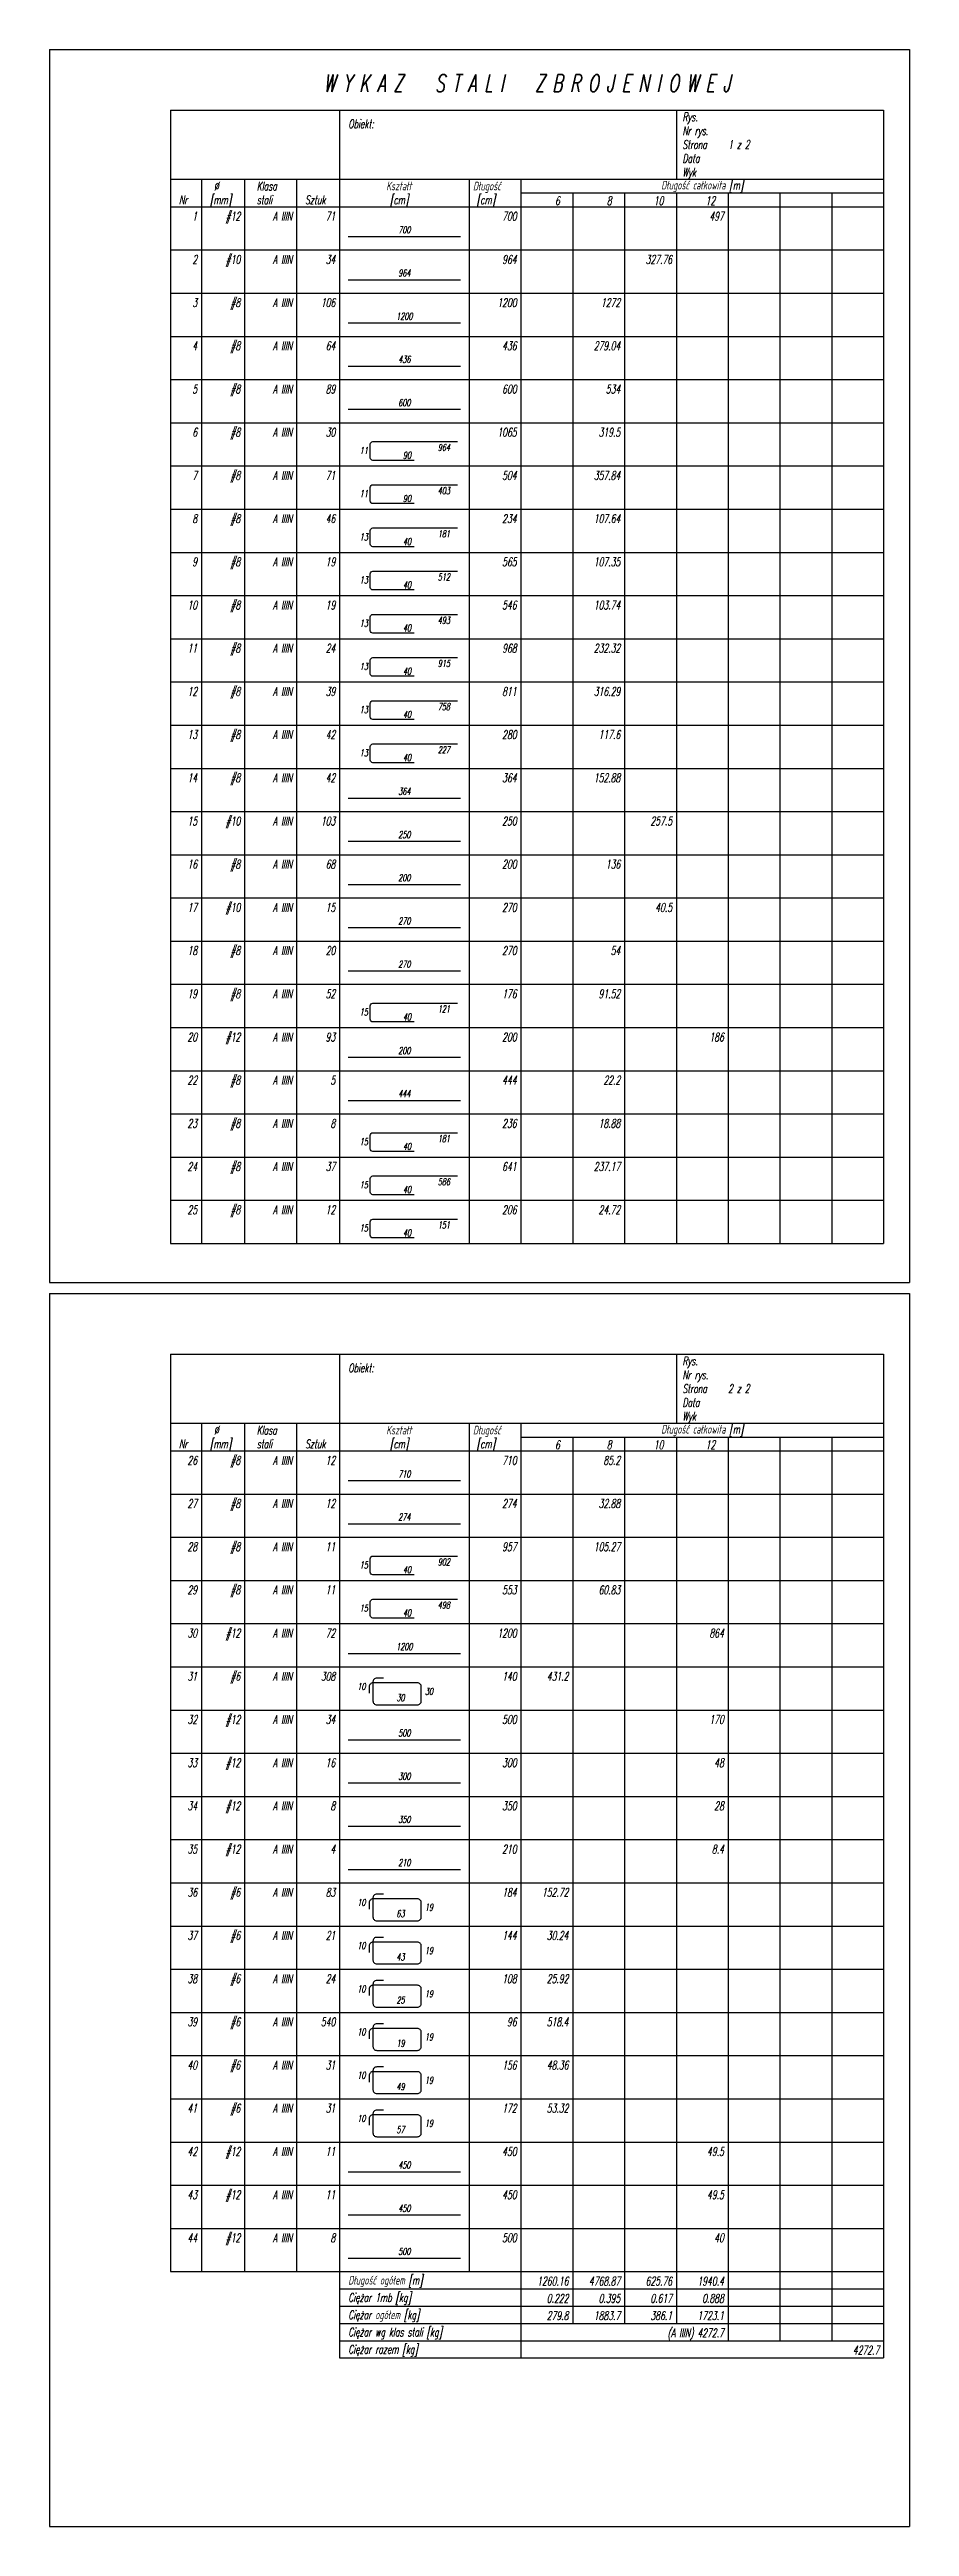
# Model space of a CAD drawing. Header units: millimetres. Extents: x -24587 to 37983, y -70862 to 338.
# Drawn here: x 34139 to 36131, y -66442 to -60708 of the extents above; entities that cross this region are included whole.
import ezdxf
from ezdxf.enums import TextEntityAlignment as Align

# ---------------------------------------------------------------- set-up
doc = ezdxf.new("R2010")
doc.units = ezdxf.units.MM
doc.header["$LTSCALE"] = 50
for name, color, linetype in [('ZBROJA_ZESTAWIENIE', 62, 'Continuous'), ('ZBROJA_ZESTAWIENIE1', 252, 'Continuous'), ('ZBROJA_ZESTAWIENIE2', 30, 'Continuous'), ('ZBROJA_ZESTAWIENIE3', 141, 'Continuous'), ('ZBROJA_ZESTAWIENIE4', 210, 'Continuous')]:
    doc.layers.add(name, color=color, linetype=linetype)
doc.styles.add('STYL_ZBROJA', font='romanszb.shx', dxfattribs={"width": 0.65, "oblique": 12})

# ---------------------------------------------------------------- blocks, each defined once
blk = doc.blocks.new('_zestawienie')
at = {"layer": 'ZBROJA_ZESTAWIENIE'}
for p, q in [((0, 0), (1652, 0)), ((392, 0), (392, -160)), ((1172, 0), (1172, -160)), ((1652, 0), (1652, -160)), ((0, -160), (1652, -160)), ((0, -160), (0, -192)), ((72, -160), (72, -192)), ((172, -160), (172, -192)), ((292, -160), (292, -192)), ((392, -160), (392, -192)), ((692, -160), (692, -192)), ((812, -160), (812, -192)), ((1652, -160), (1652, -224)), ((0, -192), (0, -224)), ((0, -224), (1652, -224)), ((0, -224), (0, -324)), ((72, -192), (72, -224)), ((72, -224), (72, -324)), ((172, -192), (172, -224)), ((172, -224), (172, -324)), ((292, -192), (292, -224)), ((292, -224), (292, -324)), ((392, -192), (392, -224)), ((392, -224), (392, -324)), ((692, -192), (692, -224)), ((692, -224), (692, -324)), ((812, -192), (812, -224)), ((812, -224), (812, -324)), ((932, -192), (932, -224)), ((932, -224), (932, -324)), ((1052, -192), (1052, -224)), ((1052, -224), (1052, -324)), ((1172, -192), (1172, -224)), ((1172, -224), (1172, -324)), ((1292, -192), (1292, -224)), ((1292, -224), (1292, -324)), ((1412, -192), (1412, -224)), ((1412, -224), (1412, -324)), ((1532, -192), (1532, -224)), ((1532, -224), (1532, -324)), ((1652, -192), (1652, -224)), ((1652, -224), (1652, -324)), ((0, -324), (0, -424)), ((72, -324), (72, -424)), ((172, -324), (172, -424)), ((292, -324), (292, -424)), ((392, -324), (392, -424)), ((692, -324), (692, -424)), ((812, -324), (812, -424)), ((932, -324), (932, -424)), ((1052, -324), (1052, -424)), ((1172, -324), (1172, -424)), ((1292, -324), (1292, -424)), ((1412, -324), (1412, -424)), ((1532, -324), (1532, -424)), ((1652, -324), (1652, -424)), ((0, -424), (0, -524)), ((72, -424), (72, -524)), ((172, -424), (172, -524)), ((292, -424), (292, -524)), ((392, -424), (392, -524)), ((692, -424), (692, -524)), ((812, -424), (812, -524)), ((932, -424), (932, -524)), ((1052, -424), (1052, -524)), ((1172, -424), (1172, -524)), ((1292, -424), (1292, -524)), ((1412, -424), (1412, -524)), ((1532, -424), (1532, -524)), ((1652, -424), (1652, -524)), ((0, -524), (0, -624)), ((72, -524), (72, -624)), ((172, -524), (172, -624)), ((292, -524), (292, -624)), ((392, -524), (392, -624)), ((692, -524), (692, -624)), ((812, -524), (812, -624)), ((932, -524), (932, -624)), ((1052, -524), (1052, -624)), ((1172, -524), (1172, -624)), ((1292, -524), (1292, -624)), ((1412, -524), (1412, -624)), ((1532, -524), (1532, -624)), ((1652, -524), (1652, -624)), ((0, -624), (0, -724)), ((72, -624), (72, -724)), ((172, -624), (172, -724)), ((292, -624), (292, -724)), ((392, -624), (392, -724)), ((692, -624), (692, -724)), ((812, -624), (812, -724)), ((932, -624), (932, -724)), ((1052, -624), (1052, -724)), ((1172, -624), (1172, -724)), ((1292, -624), (1292, -724)), ((1412, -624), (1412, -724)), ((1532, -624), (1532, -724)), ((1652, -624), (1652, -724)), ((0, -724), (0, -824)), ((72, -724), (72, -824)), ((172, -724), (172, -824)), ((292, -724), (292, -824)), ((392, -724), (392, -824)), ((692, -724), (692, -824)), ((812, -724), (812, -824)), ((932, -724), (932, -824)), ((1052, -724), (1052, -824)), ((1172, -724), (1172, -824)), ((1292, -724), (1292, -824)), ((1412, -724), (1412, -824)), ((1532, -724), (1532, -824)), ((1652, -724), (1652, -824)), ((0, -824), (0, -924)), ((72, -824), (72, -924)), ((172, -824), (172, -924)), ((292, -824), (292, -924)), ((392, -824), (392, -924)), ((692, -824), (692, -924)), ((812, -824), (812, -924)), ((932, -824), (932, -924)), ((1052, -824), (1052, -924)), ((1172, -824), (1172, -924)), ((1292, -824), (1292, -924)), ((1412, -824), (1412, -924)), ((1532, -824), (1532, -924)), ((1652, -824), (1652, -924)), ((0, -924), (0, -1024)), ((72, -924), (72, -1024)), ((172, -924), (172, -1024)), ((292, -924), (292, -1024)), ((392, -924), (392, -1024)), ((692, -924), (692, -1024)), ((812, -924), (812, -1024)), ((932, -924), (932, -1024)), ((1052, -924), (1052, -1024)), ((1172, -924), (1172, -1024)), ((1292, -924), (1292, -1024)), ((1412, -924), (1412, -1024)), ((1532, -924), (1532, -1024)), ((1652, -924), (1652, -1024)), ((0, -1024), (0, -1124)), ((72, -1024), (72, -1124)), ((172, -1024), (172, -1124)), ((292, -1024), (292, -1124)), ((392, -1024), (392, -1124)), ((692, -1024), (692, -1124)), ((812, -1024), (812, -1124)), ((932, -1024), (932, -1124)), ((1052, -1024), (1052, -1124)), ((1172, -1024), (1172, -1124)), ((1292, -1024), (1292, -1124)), ((1412, -1024), (1412, -1124)), ((1532, -1024), (1532, -1124)), ((1652, -1024), (1652, -1124)), ((0, -1124), (0, -1224)), ((72, -1124), (72, -1224)), ((172, -1124), (172, -1224)), ((292, -1124), (292, -1224)), ((392, -1124), (392, -1224)), ((692, -1124), (692, -1224)), ((812, -1124), (812, -1224)), ((932, -1124), (932, -1224)), ((1052, -1124), (1052, -1224)), ((1172, -1124), (1172, -1224)), ((1292, -1124), (1292, -1224)), ((1412, -1124), (1412, -1224)), ((1532, -1124), (1532, -1224)), ((1652, -1124), (1652, -1224)), ((0, -1224), (0, -1324)), ((72, -1224), (72, -1324)), ((172, -1224), (172, -1324)), ((292, -1224), (292, -1324)), ((392, -1224), (392, -1324)), ((692, -1224), (692, -1324)), ((812, -1224), (812, -1324)), ((932, -1224), (932, -1324)), ((1052, -1224), (1052, -1324)), ((1172, -1224), (1172, -1324)), ((1292, -1224), (1292, -1324)), ((1412, -1224), (1412, -1324)), ((1532, -1224), (1532, -1324)), ((1652, -1224), (1652, -1324)), ((0, -1324), (0, -1424)), ((72, -1324), (72, -1424)), ((172, -1324), (172, -1424)), ((292, -1324), (292, -1424)), ((392, -1324), (392, -1424)), ((692, -1324), (692, -1424)), ((812, -1324), (812, -1424)), ((932, -1324), (932, -1424)), ((1052, -1324), (1052, -1424)), ((1172, -1324), (1172, -1424)), ((1292, -1324), (1292, -1424)), ((1412, -1324), (1412, -1424)), ((1532, -1324), (1532, -1424)), ((1652, -1324), (1652, -1424)), ((0, -1424), (0, -1524)), ((72, -1424), (72, -1524)), ((172, -1424), (172, -1524)), ((292, -1424), (292, -1524)), ((392, -1424), (392, -1524)), ((692, -1424), (692, -1524)), ((812, -1424), (812, -1524)), ((932, -1424), (932, -1524)), ((1052, -1424), (1052, -1524)), ((1172, -1424), (1172, -1524)), ((1292, -1424), (1292, -1524)), ((1412, -1424), (1412, -1524)), ((1532, -1424), (1532, -1524)), ((1652, -1424), (1652, -1524)), ((0, -1524), (0, -1624)), ((72, -1524), (72, -1624)), ((172, -1524), (172, -1624)), ((292, -1524), (292, -1624)), ((392, -1524), (392, -1624)), ((692, -1524), (692, -1624)), ((812, -1524), (812, -1624)), ((932, -1524), (932, -1624)), ((1052, -1524), (1052, -1624)), ((1172, -1524), (1172, -1624)), ((1292, -1524), (1292, -1624)), ((1412, -1524), (1412, -1624)), ((1532, -1524), (1532, -1624)), ((1652, -1524), (1652, -1624)), ((0, -1624), (0, -1724)), ((72, -1624), (72, -1724)), ((172, -1624), (172, -1724)), ((292, -1624), (292, -1724)), ((392, -1624), (392, -1724)), ((692, -1624), (692, -1724)), ((812, -1624), (812, -1724)), ((932, -1624), (932, -1724)), ((1052, -1624), (1052, -1724)), ((1172, -1624), (1172, -1724)), ((1292, -1624), (1292, -1724)), ((1412, -1624), (1412, -1724)), ((1532, -1624), (1532, -1724)), ((1652, -1624), (1652, -1724)), ((0, -1724), (0, -1824)), ((72, -1724), (72, -1824)), ((172, -1724), (172, -1824)), ((292, -1724), (292, -1824)), ((392, -1724), (392, -1824)), ((692, -1724), (692, -1824)), ((812, -1724), (812, -1824)), ((932, -1724), (932, -1824)), ((1052, -1724), (1052, -1824)), ((1172, -1724), (1172, -1824)), ((1292, -1724), (1292, -1824)), ((1412, -1724), (1412, -1824)), ((1532, -1724), (1532, -1824)), ((1652, -1724), (1652, -1824)), ((0, -1824), (0, -1924)), ((72, -1824), (72, -1924)), ((172, -1824), (172, -1924)), ((292, -1824), (292, -1924)), ((392, -1824), (392, -1924)), ((692, -1824), (692, -1924)), ((812, -1824), (812, -1924)), ((932, -1824), (932, -1924)), ((1052, -1824), (1052, -1924)), ((1172, -1824), (1172, -1924)), ((1292, -1824), (1292, -1924)), ((1412, -1824), (1412, -1924)), ((1532, -1824), (1532, -1924)), ((1652, -1824), (1652, -1924)), ((0, -1924), (0, -2024)), ((72, -1924), (72, -2024)), ((172, -1924), (172, -2024)), ((292, -1924), (292, -2024)), ((392, -1924), (392, -2024)), ((692, -1924), (692, -2024)), ((812, -1924), (812, -2024)), ((932, -1924), (932, -2024)), ((1052, -1924), (1052, -2024)), ((1172, -1924), (1172, -2024)), ((1292, -1924), (1292, -2024)), ((1412, -1924), (1412, -2024)), ((1532, -1924), (1532, -2024)), ((1652, -1924), (1652, -2024)), ((0, -2024), (0, -2124)), ((72, -2024), (72, -2124)), ((172, -2024), (172, -2124)), ((292, -2024), (292, -2124)), ((392, -2024), (392, -2124)), ((692, -2024), (692, -2124)), ((812, -2024), (812, -2124)), ((932, -2024), (932, -2124)), ((1052, -2024), (1052, -2124)), ((1172, -2024), (1172, -2124)), ((1292, -2024), (1292, -2124)), ((1412, -2024), (1412, -2124)), ((1532, -2024), (1532, -2124)), ((1652, -2024), (1652, -2124)), ((0, -2124), (0, -2224)), ((72, -2124), (72, -2224)), ((172, -2124), (172, -2224)), ((292, -2124), (292, -2224)), ((392, -2124), (392, -2224)), ((692, -2124), (692, -2224)), ((812, -2124), (812, -2224)), ((932, -2124), (932, -2224)), ((1052, -2124), (1052, -2224)), ((1172, -2124), (1172, -2224)), ((1292, -2124), (1292, -2224)), ((1412, -2124), (1412, -2224)), ((1532, -2124), (1532, -2224)), ((1652, -2124), (1652, -2224)), ((0, -2224), (0, -2324)), ((72, -2224), (72, -2324)), ((172, -2224), (172, -2324)), ((292, -2224), (292, -2324)), ((392, -2224), (392, -2324)), ((692, -2224), (692, -2324)), ((812, -2224), (812, -2324)), ((932, -2224), (932, -2324)), ((1052, -2224), (1052, -2324)), ((1172, -2224), (1172, -2324)), ((1292, -2224), (1292, -2324)), ((1412, -2224), (1412, -2324)), ((1532, -2224), (1532, -2324)), ((1652, -2224), (1652, -2324)), ((0, -2324), (0, -2424)), ((72, -2324), (72, -2424)), ((172, -2324), (172, -2424)), ((292, -2324), (292, -2424)), ((392, -2324), (392, -2424)), ((692, -2324), (692, -2424)), ((812, -2324), (812, -2424)), ((932, -2324), (932, -2424)), ((1052, -2324), (1052, -2424)), ((1172, -2324), (1172, -2424)), ((1292, -2324), (1292, -2424)), ((1412, -2324), (1412, -2424)), ((1532, -2324), (1532, -2424)), ((1652, -2324), (1652, -2424)), ((0, -2424), (0, -2524)), ((72, -2424), (72, -2524)), ((172, -2424), (172, -2524)), ((292, -2424), (292, -2524)), ((392, -2424), (392, -2524)), ((692, -2424), (692, -2524)), ((812, -2424), (812, -2524)), ((932, -2424), (932, -2524)), ((1052, -2424), (1052, -2524)), ((1172, -2424), (1172, -2524)), ((1292, -2424), (1292, -2524)), ((1412, -2424), (1412, -2524)), ((1532, -2424), (1532, -2524)), ((1652, -2424), (1652, -2524)), ((0, -2524), (0, -2624)), ((72, -2524), (72, -2624)), ((172, -2524), (172, -2624)), ((292, -2524), (292, -2624)), ((392, -2524), (392, -2624)), ((692, -2524), (692, -2624)), ((812, -2524), (812, -2624)), ((932, -2524), (932, -2624)), ((1052, -2524), (1052, -2624)), ((1172, -2524), (1172, -2624)), ((1292, -2524), (1292, -2624)), ((1412, -2524), (1412, -2624)), ((1532, -2524), (1532, -2624)), ((1652, -2524), (1652, -2624)), ((0, -2624), (1652, -2624)), ((0, -2880), (1652, -2880)), ((392, -2880), (392, -3040)), ((1172, -2880), (1172, -3040)), ((1652, -2880), (1652, -3040)), ((0, -3040), (1652, -3040)), ((0, -3040), (0, -3072)), ((0, -3072), (0, -3104)), ((72, -3040), (72, -3072)), ((72, -3072), (72, -3104)), ((172, -3040), (172, -3072)), ((172, -3072), (172, -3104)), ((292, -3040), (292, -3072)), ((292, -3072), (292, -3104)), ((392, -3040), (392, -3072)), ((392, -3072), (392, -3104)), ((692, -3040), (692, -3072)), ((692, -3072), (692, -3104)), ((812, -3040), (812, -3072)), ((812, -3072), (812, -3104)), ((932, -3072), (932, -3104)), ((1052, -3072), (1052, -3104)), ((1172, -3072), (1172, -3104)), ((1292, -3072), (1292, -3104)), ((1412, -3072), (1412, -3104)), ((1532, -3072), (1532, -3104)), ((1652, -3040), (1652, -3104)), ((1652, -3072), (1652, -3104)), ((0, -3104), (1652, -3104)), ((0, -3104), (0, -3204)), ((72, -3104), (72, -3204)), ((172, -3104), (172, -3204)), ((292, -3104), (292, -3204)), ((392, -3104), (392, -3204)), ((692, -3104), (692, -3204)), ((812, -3104), (812, -3204)), ((932, -3104), (932, -3204)), ((1052, -3104), (1052, -3204)), ((1172, -3104), (1172, -3204)), ((1292, -3104), (1292, -3204)), ((1412, -3104), (1412, -3204)), ((1532, -3104), (1532, -3204)), ((1652, -3104), (1652, -3204)), ((0, -3204), (0, -3304)), ((72, -3204), (72, -3304)), ((172, -3204), (172, -3304)), ((292, -3204), (292, -3304)), ((392, -3204), (392, -3304)), ((692, -3204), (692, -3304)), ((812, -3204), (812, -3304)), ((932, -3204), (932, -3304)), ((1052, -3204), (1052, -3304)), ((1172, -3204), (1172, -3304)), ((1292, -3204), (1292, -3304)), ((1412, -3204), (1412, -3304)), ((1532, -3204), (1532, -3304)), ((1652, -3204), (1652, -3304)), ((0, -3304), (0, -3404)), ((72, -3304), (72, -3404)), ((172, -3304), (172, -3404)), ((292, -3304), (292, -3404)), ((392, -3304), (392, -3404)), ((692, -3304), (692, -3404)), ((812, -3304), (812, -3404)), ((932, -3304), (932, -3404)), ((1052, -3304), (1052, -3404)), ((1172, -3304), (1172, -3404)), ((1292, -3304), (1292, -3404)), ((1412, -3304), (1412, -3404)), ((1532, -3304), (1532, -3404)), ((1652, -3304), (1652, -3404)), ((0, -3404), (0, -3504)), ((72, -3404), (72, -3504)), ((172, -3404), (172, -3504)), ((292, -3404), (292, -3504)), ((392, -3404), (392, -3504)), ((692, -3404), (692, -3504)), ((812, -3404), (812, -3504)), ((932, -3404), (932, -3504)), ((1052, -3404), (1052, -3504)), ((1172, -3404), (1172, -3504)), ((1292, -3404), (1292, -3504)), ((1412, -3404), (1412, -3504)), ((1532, -3404), (1532, -3504)), ((1652, -3404), (1652, -3504)), ((0, -3504), (0, -3604)), ((72, -3504), (72, -3604)), ((172, -3504), (172, -3604)), ((292, -3504), (292, -3604)), ((392, -3504), (392, -3604)), ((692, -3504), (692, -3604)), ((812, -3504), (812, -3604)), ((932, -3504), (932, -3604)), ((1052, -3504), (1052, -3604)), ((1172, -3504), (1172, -3604)), ((1292, -3504), (1292, -3604)), ((1412, -3504), (1412, -3604)), ((1532, -3504), (1532, -3604)), ((1652, -3504), (1652, -3604)), ((0, -3604), (0, -3704)), ((72, -3604), (72, -3704)), ((172, -3604), (172, -3704)), ((292, -3604), (292, -3704)), ((392, -3604), (392, -3704)), ((692, -3604), (692, -3704)), ((812, -3604), (812, -3704)), ((932, -3604), (932, -3704)), ((1052, -3604), (1052, -3704)), ((1172, -3604), (1172, -3704)), ((1292, -3604), (1292, -3704)), ((1412, -3604), (1412, -3704)), ((1532, -3604), (1532, -3704)), ((1652, -3604), (1652, -3704)), ((0, -3704), (0, -3804)), ((72, -3704), (72, -3804)), ((172, -3704), (172, -3804)), ((292, -3704), (292, -3804)), ((392, -3704), (392, -3804)), ((692, -3704), (692, -3804)), ((812, -3704), (812, -3804)), ((932, -3704), (932, -3804)), ((1052, -3704), (1052, -3804)), ((1172, -3704), (1172, -3804)), ((1292, -3704), (1292, -3804)), ((1412, -3704), (1412, -3804)), ((1532, -3704), (1532, -3804)), ((1652, -3704), (1652, -3804)), ((0, -3804), (0, -3904)), ((72, -3804), (72, -3904)), ((172, -3804), (172, -3904)), ((292, -3804), (292, -3904)), ((392, -3804), (392, -3904)), ((692, -3804), (692, -3904)), ((812, -3804), (812, -3904)), ((932, -3804), (932, -3904)), ((1052, -3804), (1052, -3904)), ((1172, -3804), (1172, -3904)), ((1292, -3804), (1292, -3904)), ((1412, -3804), (1412, -3904)), ((1532, -3804), (1532, -3904)), ((1652, -3804), (1652, -3904)), ((0, -3904), (0, -4004)), ((72, -3904), (72, -4004)), ((172, -3904), (172, -4004)), ((292, -3904), (292, -4004)), ((392, -3904), (392, -4004)), ((692, -3904), (692, -4004)), ((812, -3904), (812, -4004)), ((932, -3904), (932, -4004)), ((1052, -3904), (1052, -4004)), ((1172, -3904), (1172, -4004)), ((1292, -3904), (1292, -4004)), ((1412, -3904), (1412, -4004)), ((1532, -3904), (1532, -4004)), ((1652, -3904), (1652, -4004)), ((0, -4004), (0, -4104)), ((72, -4004), (72, -4104)), ((172, -4004), (172, -4104)), ((292, -4004), (292, -4104)), ((392, -4004), (392, -4104)), ((692, -4004), (692, -4104)), ((812, -4004), (812, -4104)), ((932, -4004), (932, -4104)), ((1052, -4004), (1052, -4104)), ((1172, -4004), (1172, -4104)), ((1292, -4004), (1292, -4104)), ((1412, -4004), (1412, -4104)), ((1532, -4004), (1532, -4104)), ((1652, -4004), (1652, -4104)), ((0, -4104), (0, -4204)), ((72, -4104), (72, -4204)), ((172, -4104), (172, -4204)), ((292, -4104), (292, -4204)), ((392, -4104), (392, -4204)), ((692, -4104), (692, -4204)), ((812, -4104), (812, -4204)), ((932, -4104), (932, -4204)), ((1052, -4104), (1052, -4204)), ((1172, -4104), (1172, -4204)), ((1292, -4104), (1292, -4204)), ((1412, -4104), (1412, -4204)), ((1532, -4104), (1532, -4204)), ((1652, -4104), (1652, -4204)), ((0, -4204), (0, -4304)), ((72, -4204), (72, -4304)), ((172, -4204), (172, -4304)), ((292, -4204), (292, -4304)), ((392, -4204), (392, -4304)), ((692, -4204), (692, -4304)), ((812, -4204), (812, -4304)), ((932, -4204), (932, -4304)), ((1052, -4204), (1052, -4304)), ((1172, -4204), (1172, -4304)), ((1292, -4204), (1292, -4304)), ((1412, -4204), (1412, -4304)), ((1532, -4204), (1532, -4304)), ((1652, -4204), (1652, -4304)), ((0, -4304), (0, -4404)), ((72, -4304), (72, -4404)), ((172, -4304), (172, -4404)), ((292, -4304), (292, -4404)), ((392, -4304), (392, -4404)), ((692, -4304), (692, -4404)), ((812, -4304), (812, -4404)), ((932, -4304), (932, -4404)), ((1052, -4304), (1052, -4404)), ((1172, -4304), (1172, -4404)), ((1292, -4304), (1292, -4404)), ((1412, -4304), (1412, -4404)), ((1532, -4304), (1532, -4404)), ((1652, -4304), (1652, -4404)), ((0, -4404), (0, -4504)), ((72, -4404), (72, -4504)), ((172, -4404), (172, -4504)), ((292, -4404), (292, -4504)), ((392, -4404), (392, -4504)), ((692, -4404), (692, -4504)), ((812, -4404), (812, -4504)), ((932, -4404), (932, -4504)), ((1052, -4404), (1052, -4504)), ((1172, -4404), (1172, -4504)), ((1292, -4404), (1292, -4504)), ((1412, -4404), (1412, -4504)), ((1532, -4404), (1532, -4504)), ((1652, -4404), (1652, -4504)), ((0, -4504), (0, -4604)), ((72, -4504), (72, -4604)), ((172, -4504), (172, -4604)), ((292, -4504), (292, -4604)), ((392, -4504), (392, -4604)), ((692, -4504), (692, -4604)), ((812, -4504), (812, -4604)), ((932, -4504), (932, -4604)), ((1052, -4504), (1052, -4604)), ((1172, -4504), (1172, -4604)), ((1292, -4504), (1292, -4604)), ((1412, -4504), (1412, -4604)), ((1532, -4504), (1532, -4604)), ((1652, -4504), (1652, -4604)), ((0, -4604), (0, -4704)), ((72, -4604), (72, -4704)), ((172, -4604), (172, -4704)), ((292, -4604), (292, -4704)), ((392, -4604), (392, -4704)), ((692, -4604), (692, -4704)), ((812, -4604), (812, -4704)), ((932, -4604), (932, -4704)), ((1052, -4604), (1052, -4704)), ((1172, -4604), (1172, -4704)), ((1292, -4604), (1292, -4704)), ((1412, -4604), (1412, -4704)), ((1532, -4604), (1532, -4704)), ((1652, -4604), (1652, -4704)), ((0, -4704), (0, -4804)), ((72, -4704), (72, -4804)), ((172, -4704), (172, -4804)), ((292, -4704), (292, -4804)), ((392, -4704), (392, -4804)), ((692, -4704), (692, -4804)), ((812, -4704), (812, -4804)), ((932, -4704), (932, -4804)), ((1052, -4704), (1052, -4804)), ((1172, -4704), (1172, -4804)), ((1292, -4704), (1292, -4804)), ((1412, -4704), (1412, -4804)), ((1532, -4704), (1532, -4804)), ((1652, -4704), (1652, -4804)), ((0, -4804), (0, -4904)), ((72, -4804), (72, -4904)), ((172, -4804), (172, -4904)), ((292, -4804), (292, -4904)), ((392, -4804), (392, -4904)), ((692, -4804), (692, -4904)), ((812, -4804), (812, -4904)), ((932, -4804), (932, -4904)), ((1052, -4804), (1052, -4904)), ((1172, -4804), (1172, -4904)), ((1292, -4804), (1292, -4904)), ((1412, -4804), (1412, -4904)), ((1532, -4804), (1532, -4904)), ((1652, -4804), (1652, -4904)), ((0, -4904), (0, -5004)), ((72, -4904), (72, -5004)), ((172, -4904), (172, -5004)), ((292, -4904), (292, -5004)), ((392, -4904), (392, -5004)), ((692, -4904), (692, -5004)), ((812, -4904), (812, -5004)), ((932, -4904), (932, -5004)), ((1052, -4904), (1052, -5004)), ((1172, -4904), (1172, -5004)), ((1292, -4904), (1292, -5004)), ((1412, -4904), (1412, -5004)), ((1532, -4904), (1532, -5004)), ((1652, -4904), (1652, -5004)), ((0, -5004), (1652, -5004)), ((392, -5004), (392, -5204)), ((812, -5004), (812, -5204)), ((932, -5004), (932, -5124)), ((1052, -5004), (1052, -5124)), ((1172, -5004), (1172, -5124)), ((1292, -5004), (1292, -5124)), ((1412, -5004), (1412, -5164)), ((1532, -5004), (1532, -5164)), ((1652, -5004), (1652, -5164)), ((1652, -5004), (1652, -5164)), ((1292, -5124), (1292, -5164)), ((392, -5204), (1652, -5204)), ((1652, -5164), (1652, -5204))]:
    blk.add_line(p, q, dxfattribs=at)
at = {"layer": 'ZBROJA_ZESTAWIENIE1'}
for p, q in [((-280, 140), (1712, 140)), ((-280, 140), (-280, -2714)), ((1712, 140), (1712, -2714)), ((812, -192), (1652, -192)), ((0, -324), (1652, -324)), ((0, -424), (1652, -424)), ((0, -524), (1652, -524)), ((0, -624), (1652, -624)), ((0, -724), (1652, -724)), ((0, -824), (1652, -824)), ((0, -924), (1652, -924)), ((0, -1024), (1652, -1024)), ((0, -1124), (1652, -1124)), ((0, -1224), (1652, -1224)), ((0, -1324), (1652, -1324)), ((0, -1424), (1652, -1424)), ((0, -1524), (1652, -1524)), ((0, -1624), (1652, -1624)), ((0, -1724), (1652, -1724)), ((0, -1824), (1652, -1824)), ((0, -1924), (1652, -1924)), ((0, -2024), (1652, -2024)), ((0, -2124), (1652, -2124)), ((0, -2224), (1652, -2224)), ((0, -2324), (1652, -2324)), ((0, -2424), (1652, -2424)), ((0, -2524), (1652, -2524)), ((-280, -2714), (1712, -2714)), ((-280, -2740), (1712, -2740)), ((-280, -2740), (-280, -5594)), ((1712, -2740), (1712, -5594)), ((812, -3072), (1652, -3072)), ((0, -3204), (1652, -3204)), ((0, -3304), (1652, -3304)), ((0, -3404), (1652, -3404)), ((0, -3504), (1652, -3504)), ((0, -3604), (1652, -3604)), ((0, -3704), (1652, -3704)), ((0, -3804), (1652, -3804)), ((0, -3904), (1652, -3904)), ((0, -4004), (1652, -4004)), ((0, -4104), (1652, -4104)), ((0, -4204), (1652, -4204)), ((0, -4304), (1652, -4304)), ((0, -4404), (1652, -4404)), ((0, -4504), (1652, -4504)), ((0, -4604), (1652, -4604)), ((0, -4704), (1652, -4704)), ((0, -4804), (1652, -4804)), ((0, -4904), (1652, -4904)), ((392, -5044), (1652, -5044)), ((392, -5084), (1652, -5084)), ((392, -5124), (1652, -5124)), ((392, -5164), (1652, -5164)), ((-280, -5594), (1712, -5594))]:
    blk.add_line(p, q, dxfattribs=at)
at = {"layer": 'ZBROJA_ZESTAWIENIE2'}
for p, q in [((0, 0), (0, -160)), ((0, -2880), (0, -3040))]:
    blk.add_line(p, q, dxfattribs=at)
at = {"layer": 'ZBROJA_ZESTAWIENIE3'}
for points in [[(412, -292.8), (672, -292.8)], [(412, -392.8), (672, -392.8)], [(412, -492.8), (672, -492.8)], [(412, -592.8), (672, -592.8)], [(412, -692.8), (672, -692.8)], [(412, -1592.8), (672, -1592.8)], [(412, -1692.8), (672, -1692.8)], [(412, -1792.8), (672, -1792.8)], [(412, -1892.8), (672, -1892.8)], [(412, -1992.8), (672, -1992.8)], [(412, -2192.8), (672, -2192.8)], [(412, -2292.8), (672, -2292.8)], [(412, -3172.8), (672, -3172.8)], [(412, -3272.8), (672, -3272.8)], [(412, -3572.8), (672, -3572.8)], [(412, -3772.8), (672, -3772.8)], [(412, -3872.8), (672, -3872.8)], [(412, -3972.8), (672, -3972.8)], [(412, -4072.8), (672, -4072.8)], [(412, -4772.8), (672, -4772.8)], [(412, -4872.8), (672, -4872.8)], [(412, -4972.8), (672, -4972.8)]]:
    blk.add_lwpolyline(points, dxfattribs=at)
for points in [[(564.8, -811), (469, -811, -0.414214), (463, -805), (463, -773.6, -0.414214), (469, -767.6), (665.4, -767.6)], [(564.8, -911), (469, -911, -0.414214), (463, -905), (463, -873.6, -0.414214), (469, -867.6), (665.4, -867.6)], [(564.8, -1011), (469, -1011, -0.414214), (463, -1005), (463, -973.6, -0.414214), (469, -967.6), (665.4, -967.6)], [(564.8, -1111), (469, -1111, -0.414214), (463, -1105), (463, -1073.6, -0.414214), (469, -1067.6), (665.4, -1067.6)], [(564.8, -1211), (469, -1211, -0.414214), (463, -1205), (463, -1173.6, -0.414214), (469, -1167.6), (665.4, -1167.6)], [(564.8, -1311), (469, -1311, -0.414214), (463, -1305), (463, -1273.6, -0.414214), (469, -1267.6), (665.4, -1267.6)], [(564.8, -1411), (469, -1411, -0.414214), (463, -1405), (463, -1373.6, -0.414214), (469, -1367.6), (665.4, -1367.6)], [(564.8, -1511), (469, -1511, -0.414214), (463, -1505), (463, -1473.6, -0.414214), (469, -1467.6), (665.4, -1467.6)], [(564.8, -2111), (469, -2111, -0.414214), (463, -2105), (463, -2073.6, -0.414214), (469, -2067.6), (665.4, -2067.6)], [(564.8, -2411), (469, -2411, -0.414214), (463, -2405), (463, -2373.6, -0.414214), (469, -2367.6), (665.4, -2367.6)], [(564.8, -2511), (469, -2511, -0.414214), (463, -2505), (463, -2473.6, -0.414214), (469, -2467.6), (665.4, -2467.6)], [(564.8, -2611), (469, -2611, -0.414214), (463, -2605), (463, -2573.6, -0.414214), (469, -2567.6), (665.4, -2567.6)], [(564.8, -3391), (469, -3391, -0.414214), (463, -3385), (463, -3353.6, -0.414214), (469, -3347.6), (665.4, -3347.6)], [(564.8, -3491), (469, -3491, -0.414214), (463, -3485), (463, -3453.6, -0.414214), (469, -3447.6), (665.4, -3447.6)], [(493.4, -3630.2), (478, -3630.2, 0.414214), (469.2, -3639), (469.2, -3683, 0.414214), (478, -3691.8), (572.4, -3691.8, 0.414214), (581.2, -3683), (581.2, -3650, 0.414214), (572.4, -3641.2), (469.4, -3641.2, 0.414214), (460.6, -3650), (460.6, -3665.2)], [(493.4, -4130.2), (478, -4130.2, 0.414214), (469.2, -4139), (469.2, -4183, 0.414214), (478, -4191.8), (572.4, -4191.8, 0.414214), (581.2, -4183), (581.2, -4150, 0.414214), (572.4, -4141.2), (469.4, -4141.2, 0.414214), (460.6, -4150), (460.6, -4165.2)], [(493.4, -4230.2), (478, -4230.2, 0.414214), (469.2, -4239), (469.2, -4283, 0.414214), (478, -4291.8), (572.4, -4291.8, 0.414214), (581.2, -4283), (581.2, -4250, 0.414214), (572.4, -4241.2), (469.4, -4241.2, 0.414214), (460.6, -4250), (460.6, -4265.2)], [(493.4, -4330.2), (478, -4330.2, 0.414214), (469.2, -4339), (469.2, -4383, 0.414214), (478, -4391.8), (572.4, -4391.8, 0.414214), (581.2, -4383), (581.2, -4350, 0.414214), (572.4, -4341.2), (469.4, -4341.2, 0.414214), (460.6, -4350), (460.6, -4365.2)], [(493.4, -4430.2), (478, -4430.2, 0.414214), (469.2, -4439), (469.2, -4483, 0.414214), (478, -4491.8), (572.4, -4491.8, 0.414214), (581.2, -4483), (581.2, -4450, 0.414214), (572.4, -4441.2), (469.4, -4441.2, 0.414214), (460.6, -4450), (460.6, -4465.2)], [(493.4, -4530.2), (478, -4530.2, 0.414214), (469.2, -4539), (469.2, -4583, 0.414214), (478, -4591.8), (572.4, -4591.8, 0.414214), (581.2, -4583), (581.2, -4550, 0.414214), (572.4, -4541.2), (469.4, -4541.2, 0.414214), (460.6, -4550), (460.6, -4565.2)], [(493.4, -4630.2), (478, -4630.2, 0.414214), (469.2, -4639), (469.2, -4683, 0.414214), (478, -4691.8), (572.4, -4691.8, 0.414214), (581.2, -4683), (581.2, -4650, 0.414214), (572.4, -4641.2), (469.4, -4641.2, 0.414214), (460.6, -4650), (460.6, -4665.2)]]:
    blk.add_lwpolyline(points, format="xyb", dxfattribs=at)
at = {"layer": 'ZBROJA_ZESTAWIENIE2', "style": 'STYL_ZBROJA', "oblique": 12, "width": 0.65}
for s, p in [('Obiekt:', (412, -48)), ('Rys. ', (1186, -32)), ('Nr rys. ', (1186, -64)), ('Data ', (1186, -128)), ('Strona ', (1186, -96)), ('1 z 2', (1292, -96)), (' %%c', (92, -192)), ('Klasa', (200, -192)), ('Kształt', (500, -192)), (' Długość', (692, -192)), ('Wyk ', (1186, -160)), ('Nr', (20, -224)), ('[mm]', (92, -224)), ('stali', (200, -224)), ('Sztuk', (312, -224)), (' [cm]', (500, -224)), ('  [cm]', (692, -224)), ('Obiekt:', (412, -2928)), ('Rys. ', (1186, -2912)), ('Nr rys. ', (1186, -2944)), ('Strona ', (1186, -2976)), ('2 z 2', (1292, -2976)), ('Data ', (1186, -3008)), ('Wyk ', (1186, -3040)), ('Nr', (20, -3104)), ('[mm]', (92, -3104)), (' %%c', (92, -3072)), ('Klasa', (200, -3072)), ('stali', (200, -3104)), ('Sztuk', (312, -3104)), ('Kształt', (500, -3072)), (' [cm]', (500, -3104)), (' Długość', (692, -3072)), ('  [cm]', (692, -3104)), ('Długość ogółem [m]', (412, -5040)), ('Ciężar 1mb [kg]', (412, -5080)), ('Ciężar ogółem [kg]', (412, -5120)), ('Ciężar wg klas stali [kg]', (412, -5160)), ('Ciężar razem [kg]', (412, -5200))]:
    blk.add_text(s, height=20, dxfattribs=at).set_placement(p, align=Align.BOTTOM_LEFT)
for s, height, p in [('Długość całkowita [m]', 20, (1232, -184)), ('Długość całkowita [m]', 20, (1232, -3064)), ('30', 16, (533, -3683.6)), ('63', 16, (533, -4183.6)), ('43', 16, (533, -4283.6)), ('25', 16, (533, -4383.6)), ('19', 16, (533, -4483.6)), ('49', 16, (533, -4583.6)), ('57', 16, (533, -4683.6))]:
    blk.add_text(s, height=height, dxfattribs=at).set_placement(p, align=Align.CENTER)
for s, p in [('6', (902, -220)), ('8', (1022, -220)), ('10', (1142, -220)), ('12', (1262, -220)), ('1', (62, -256)), ('#12', (162, -256)), ('A IIIN', (282, -256)), ('71', (382, -256)), ('700', (802, -256)), ('497', (1282, -256)), ('2', (62, -356)), ('#10', (162, -356)), ('A IIIN', (282, -356)), ('34', (382, -356)), ('964', (802, -356)), ('327.76', (1162, -356)), ('3', (62, -456)), ('#8', (162, -456)), ('A IIIN', (282, -456)), ('106', (382, -456)), ('1200', (802, -456)), ('1272', (1042, -456)), ('4', (62, -556)), ('#8', (162, -556)), ('A IIIN', (282, -556)), ('64', (382, -556)), ('436', (802, -556)), ('279.04', (1042, -556)), ('5', (62, -656)), ('#8', (162, -656)), ('A IIIN', (282, -656)), ('89', (382, -656)), ('600', (802, -656)), ('534', (1042, -656)), ('6', (62, -756)), ('#8', (162, -756)), ('A IIIN', (282, -756)), ('30', (382, -756)), ('1065', (802, -756)), ('319.5', (1042, -756)), ('7', (62, -856)), ('#8', (162, -856)), ('A IIIN', (282, -856)), ('71', (382, -856)), ('504', (802, -856)), ('357.84', (1042, -856)), ('8', (62, -956)), ('#8', (162, -956)), ('A IIIN', (282, -956)), ('46', (382, -956)), ('234', (802, -956)), ('107.64', (1042, -956)), ('9', (62, -1056)), ('#8', (162, -1056)), ('A IIIN', (282, -1056)), ('19', (382, -1056)), ('565', (802, -1056)), ('107.35', (1042, -1056)), ('10', (62, -1156)), ('#8', (162, -1156)), ('A IIIN', (282, -1156)), ('19', (382, -1156)), ('546', (802, -1156)), ('103.74', (1042, -1156)), ('11', (62, -1256)), ('#8', (162, -1256)), ('A IIIN', (282, -1256)), ('24', (382, -1256)), ('968', (802, -1256)), ('232.32', (1042, -1256)), ('12', (62, -1356)), ('#8', (162, -1356)), ('A IIIN', (282, -1356)), ('39', (382, -1356)), ('811', (802, -1356)), ('316.29', (1042, -1356)), ('#8', (162, -1456)), ('13', (62, -1456)), ('A IIIN', (282, -1456)), ('42', (382, -1456)), ('280', (802, -1456)), ('117.6', (1042, -1456)), ('14', (62, -1556)), ('#8', (162, -1556)), ('A IIIN', (282, -1556)), ('42', (382, -1556)), ('364', (802, -1556)), ('152.88', (1042, -1556)), ('15', (62, -1656)), ('#10', (162, -1656)), ('A IIIN', (282, -1656)), ('103', (382, -1656)), ('250', (802, -1656)), ('257.5', (1162, -1656)), ('16', (62, -1756)), ('#8', (162, -1756)), ('A IIIN', (282, -1756)), ('68', (382, -1756)), ('200', (802, -1756)), ('136', (1042, -1756)), ('#10', (162, -1856)), ('17', (62, -1856)), ('A IIIN', (282, -1856)), ('15', (382, -1856)), ('270', (802, -1856)), ('40.5', (1162, -1856)), ('18', (62, -1956)), ('#8', (162, -1956)), ('A IIIN', (282, -1956)), ('20', (382, -1956)), ('270', (802, -1956)), ('54', (1042, -1956)), ('19', (62, -2056)), ('#8', (162, -2056)), ('A IIIN', (282, -2056)), ('52', (382, -2056)), ('176', (802, -2056)), ('91.52', (1042, -2056)), ('20', (62, -2156)), ('#12', (162, -2156)), ('A IIIN', (282, -2156)), ('93', (382, -2156)), ('200', (802, -2156)), ('186', (1282, -2156)), ('22', (62, -2256)), ('#8', (162, -2256)), ('A IIIN', (282, -2256)), ('5', (382, -2256)), ('444', (802, -2256)), ('22.2', (1042, -2256)), ('23', (62, -2356)), ('#8', (162, -2356)), ('A IIIN', (282, -2356)), ('8', (382, -2356)), ('236', (802, -2356)), ('18.88', (1042, -2356)), ('24', (62, -2456)), ('#8', (162, -2456)), ('A IIIN', (282, -2456)), ('37', (382, -2456)), ('641', (802, -2456)), ('237.17', (1042, -2456)), ('25', (62, -2556)), ('#8', (162, -2556)), ('A IIIN', (282, -2556)), ('12', (382, -2556)), ('206', (802, -2556)), ('24.72', (1042, -2556)), ('6', (902, -3100)), ('8', (1022, -3100)), ('10', (1142, -3100)), ('12', (1262, -3100)), ('26', (62, -3136)), ('#8', (162, -3136)), ('A IIIN', (282, -3136)), ('12', (382, -3136)), ('710', (802, -3136)), ('85.2', (1042, -3136)), ('27', (62, -3236)), ('#8', (162, -3236)), ('A IIIN', (282, -3236)), ('12', (382, -3236)), ('274', (802, -3236)), ('32.88', (1042, -3236)), ('28', (62, -3336)), ('#8', (162, -3336)), ('A IIIN', (282, -3336)), ('11', (382, -3336)), ('957', (802, -3336)), ('105.27', (1042, -3336)), ('29', (62, -3436)), ('#8', (162, -3436)), ('A IIIN', (282, -3436)), ('11', (382, -3436)), ('553', (802, -3436)), ('60.83', (1042, -3436)), ('30', (62, -3536)), ('#12', (162, -3536)), ('A IIIN', (282, -3536)), ('72', (382, -3536)), ('1200', (802, -3536)), ('864', (1282, -3536)), ('#6', (162, -3636)), ('31', (62, -3636)), ('A IIIN', (282, -3636)), ('308', (382, -3636)), ('140', (802, -3636)), ('431.2', (922, -3636)), ('32', (62, -3736)), ('#12', (162, -3736)), ('A IIIN', (282, -3736)), ('34', (382, -3736)), ('500', (802, -3736)), ('170', (1282, -3736)), ('33', (62, -3836)), ('#12', (162, -3836)), ('A IIIN', (282, -3836)), ('16', (382, -3836)), ('300', (802, -3836)), ('48', (1282, -3836)), ('34', (62, -3936)), ('#12', (162, -3936)), ('A IIIN', (282, -3936)), ('8', (382, -3936)), ('350', (802, -3936)), ('28', (1282, -3936)), ('#12', (162, -4036)), ('35', (62, -4036)), ('A IIIN', (282, -4036)), ('4', (382, -4036)), ('210', (802, -4036)), ('8.4', (1282, -4036)), ('36', (62, -4136)), ('#6', (162, -4136)), ('A IIIN', (282, -4136)), ('83', (382, -4136)), ('184', (802, -4136)), ('152.72', (922, -4136)), ('37', (62, -4236)), ('#6', (162, -4236)), ('A IIIN', (282, -4236)), ('21', (382, -4236)), ('144', (802, -4236)), ('30.24', (922, -4236)), ('38', (62, -4336)), ('#6', (162, -4336)), ('A IIIN', (282, -4336)), ('24', (382, -4336)), ('108', (802, -4336)), ('25.92', (922, -4336)), ('#6', (162, -4436)), ('39', (62, -4436)), ('A IIIN', (282, -4436)), ('540', (382, -4436)), ('96', (802, -4436)), ('518.4', (922, -4436)), ('40', (62, -4536)), ('#6', (162, -4536)), ('A IIIN', (282, -4536)), ('31', (382, -4536)), ('156', (802, -4536)), ('48.36', (922, -4536)), ('41', (62, -4636)), ('#6', (162, -4636)), ('A IIIN', (282, -4636)), ('31', (382, -4636)), ('172', (802, -4636)), ('53.32', (922, -4636)), ('42', (62, -4736)), ('#12', (162, -4736)), ('A IIIN', (282, -4736)), ('11', (382, -4736)), ('450', (802, -4736)), ('49.5', (1282, -4736)), ('43', (62, -4836)), ('#12', (162, -4836)), ('A IIIN', (282, -4836)), ('11', (382, -4836)), ('450', (802, -4836)), ('49.5', (1282, -4836)), ('44', (62, -4936)), ('#12', (162, -4936)), ('A IIIN', (282, -4936)), ('8', (382, -4936)), ('500', (802, -4936)), ('40', (1282, -4936)), ('1260.16', (922, -5036)), ('4768.87', (1042, -5036)), ('625.76', (1162, -5036)), ('1940.4', (1282, -5036)), ('279.8', (922, -5116)), ('0.222', (922, -5076)), ('1883.7', (1042, -5116)), ('0.395', (1042, -5076)), ('386.1', (1162, -5116)), ('0.617', (1162, -5076)), ('1723.1', (1282, -5116)), ('0.888', (1282, -5076)), ('(A IIIN) 4272.7', (1282, -5156)), ('4272.7', (1642, -5196))]:
    blk.add_text(s, height=20, dxfattribs=at).set_placement(p, align=Align.RIGHT)
for s, p in [('700', (542, -290.2)), ('964', (542, -390.2)), ('1200', (542, -490.2)), ('436', (542, -590.2)), ('600', (542, -690.2)), ('364', (542, -1590.2)), ('250', (542, -1690.2)), ('200', (542, -1790.2)), ('270', (542, -1890.2)), ('270', (542, -1990.2)), ('200', (542, -2190.2)), ('444', (542, -2290.2)), ('710', (542, -3170.2)), ('274', (542, -3270.2)), ('1200', (542, -3570.2)), ('500', (542, -3770.2)), ('300', (542, -3870.2)), ('350', (542, -3970.2)), ('210', (542, -4070.2)), ('450', (542, -4770.2)), ('450', (542, -4870.2)), ('500', (542, -4970.2))]:
    blk.add_text(s, height=16, dxfattribs=at).set_placement(p, align=Align.BOTTOM_CENTER)
for s, p in [('11', (457.4, -788.2)), ('11', (457.4, -888.2)), ('13', (457.4, -988.2)), ('13', (457.4, -1088.2)), ('13', (457.4, -1188.2)), ('13', (457.4, -1288.2)), ('13', (457.4, -1388.2)), ('13', (457.4, -1488.2)), ('15', (457.4, -2088.2)), ('15', (457.4, -2388.2)), ('15', (457.4, -2488.2)), ('15', (457.4, -2588.2)), ('15', (457.4, -3368.2)), ('15', (457.4, -3468.2))]:
    blk.add_text(s, height=16, dxfattribs=at).set_placement(p, align=Align.MIDDLE_RIGHT)
for s, p in [('90', (557.4, -812.2)), ('964', (647.6, -794)), ('90', (557.4, -912.2)), ('403', (647.6, -894)), ('181', (647.6, -994)), ('40', (557.4, -1012.2)), ('512', (647.6, -1094)), ('40', (557.4, -1112.2)), ('40', (557.4, -1212.2)), ('493', (647.6, -1194)), ('40', (557.4, -1312.2)), ('915', (647.6, -1294)), ('758', (647.6, -1394)), ('40', (557.4, -1412.2)), ('227', (647.6, -1494)), ('40', (557.4, -1512.2)), ('40', (557.4, -2112.2)), ('121', (647.6, -2094)), ('40', (557.4, -2412.2)), ('181', (647.6, -2394)), ('40', (557.4, -2512.2)), ('586', (647.6, -2494)), ('151', (647.6, -2594)), ('40', (557.4, -2612.2)), ('40', (557.4, -3392.2)), ('902', (647.6, -3374)), ('40', (557.4, -3492.2)), ('498', (647.6, -3474)), ('10', (451.8, -3662.4)), ('10', (451.8, -4162.4)), ('10', (451.8, -4262.4)), ('10', (451.8, -4362.4)), ('10', (451.8, -4462.4)), ('10', (451.8, -4562.4)), ('10', (451.8, -4662.4))]:
    blk.add_text(s, height=16, dxfattribs=at).set_placement(p, align=Align.BOTTOM_RIGHT)
for s, p in [('30', (589.6, -3661)), ('19', (589.6, -4161)), ('19', (589.6, -4261)), ('19', (589.6, -4361)), ('19', (589.6, -4461)), ('19', (589.6, -4561)), ('19', (589.6, -4661))]:
    blk.add_text(s, height=16, dxfattribs=at).set_placement(p, align=Align.MIDDLE_LEFT)
at = {"layer": 'ZBROJA_ZESTAWIENIE4', "style": 'STYL_ZBROJA', "oblique": 12, "width": 0.65}
blk.add_text('W Y K A Z   S T A L I   Z B R O J E N I O W E J', height=40, dxfattribs=at).set_placement((826, 42), align=Align.CENTER)

msp = doc.modelspace()

# ---------------------------------------------------------------- block references
at = {"layer": 'ZBROJA_ZESTAWIENIE'}
msp.add_blockref('_zestawienie', (34418.565, -60848.378), dxfattribs=at)

doc.saveas('drawing.dxf')
